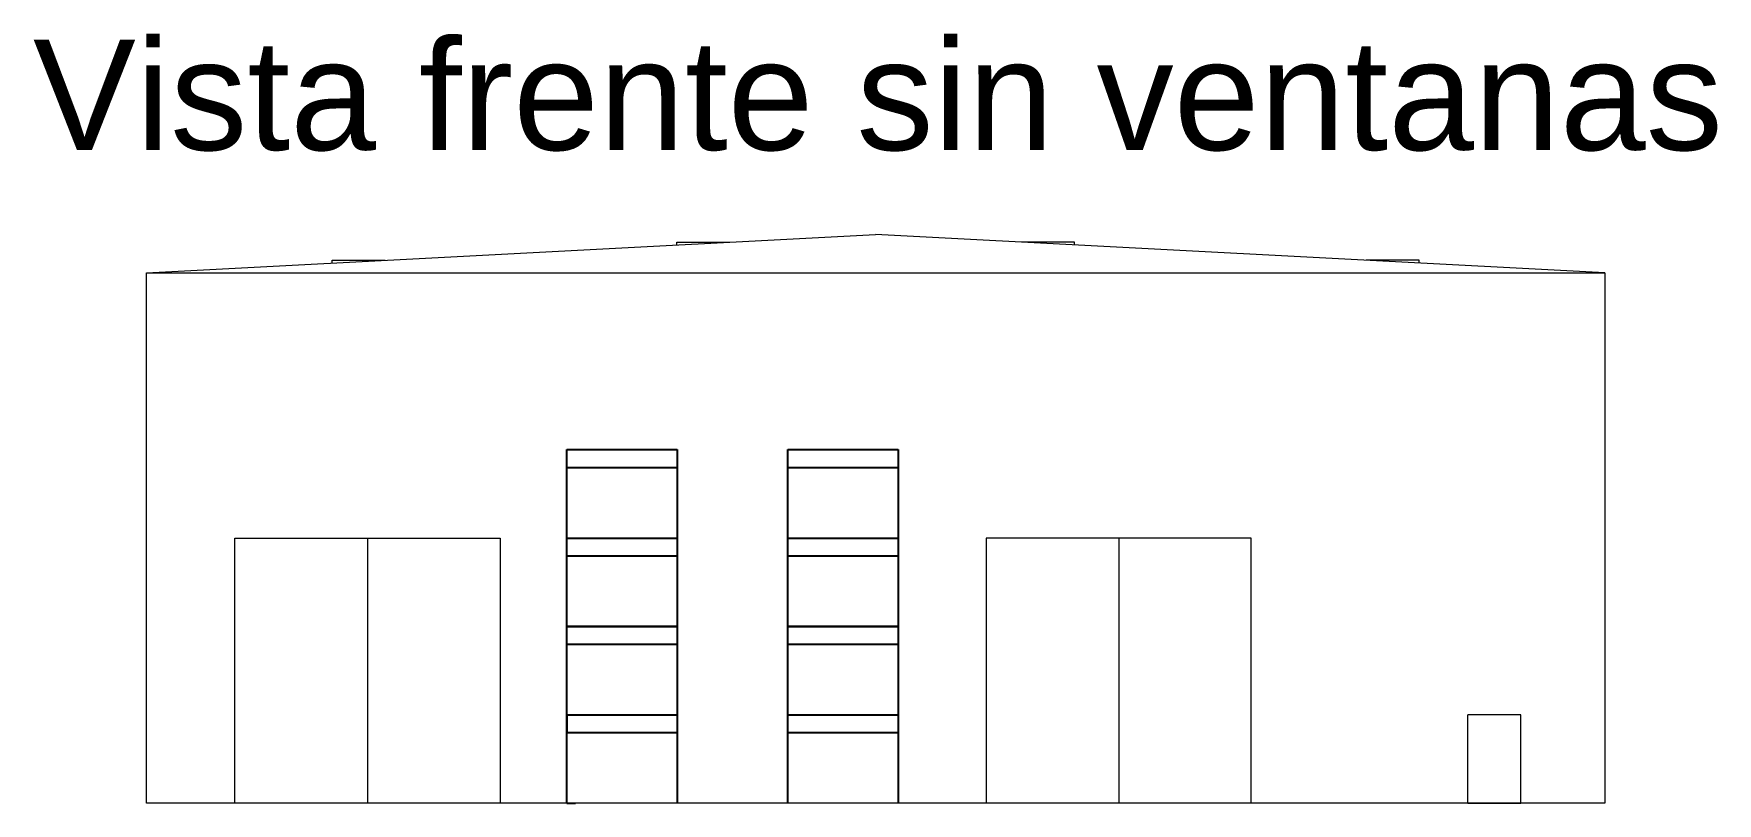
# Model space of a CAD drawing. Header units: millimetres. Extents: x -461 to 1315, y -154 to 152.
# Drawn here: x 603.5 to 641.6, y 35 to 52.41 of the extents above; entities that cross this region are included whole.
import ezdxf

# ---------------------------------------------------------------- set-up
doc = ezdxf.new("R2010")
doc.units = ezdxf.units.MM
for name, color, linetype, lineweight in [('A-AREA', 7, 'Continuous', 5), ('A-DOOR', 251, 'Continuous', 13), ('A-ROOF', 200, 'Continuous', 13), ('E-AUXL', 72, 'Continuous', 13)]:
    doc.layers.add(name, color=color, linetype=linetype, lineweight=lineweight)
doc.layers.add('C-TRAL', color=212, linetype='Continuous')
doc.styles.get("Standard").update_dxf_attribs({"font": 'arial.ttf'})

msp = doc.modelspace()

# ---------------------------------------------------------------- texts
at = {"layer": 'A-AREA', "insert": (603.485, 52.273), "char_height": 2.5, "attachment_point": 1}
msp.add_mtext_dynamic_manual_height_columns('Vista frente sin ventanas', width=46.63284, gutter_width=12.5, heights=[0], dxfattribs=at)

# ---------------------------------------------------------------- linework, layer by layer
at = {"layer": 'A-AREA'}
for p, q in [((606.054, 34.996), (606.054, 46.996)), ((606.054, 46.996), (639.054, 46.996)), ((639.054, 46.996), (639.054, 34.996)), ((639.054, 34.996), (606.054, 34.996))]:
    msp.add_line(p, q, dxfattribs=at)
at = {"layer": 'A-DOOR'}
for p, q in [((608.054, 34.996), (608.054, 40.996)), ((608.054, 40.996), (614.054, 40.996)), ((611.054, 40.996), (611.054, 34.996)), ((614.054, 40.996), (614.054, 34.996)), ((631.054, 40.996), (625.054, 40.996)), ((625.054, 40.996), (625.054, 34.996)), ((628.054, 40.996), (628.054, 34.996)), ((631.054, 34.996), (631.054, 40.996)), ((635.954, 34.996), (635.954, 36.996)), ((637.154, 36.996), (635.954, 36.996)), ((637.154, 34.996), (637.154, 36.996)), ((635.954, 34.996), (637.154, 34.996))]:
    msp.add_line(p, q, dxfattribs=at)
at = {"layer": 'A-ROOF'}
for p in [(606.054, 46.996), (639.054, 46.996)]:
    msp.add_line(p, (622.554, 47.86), dxfattribs=at)
at = {"layer": 'C-TRAL'}
for p, q in [((615.565, 40.996), (615.565, 42.996)), ((615.565, 42.996), (618.065, 42.996)), ((615.565, 42.996), (618.065, 42.996)), ((618.065, 42.996), (618.065, 40.996)), ((620.565, 40.996), (620.565, 42.996)), ((620.565, 42.996), (623.065, 42.996)), ((620.565, 42.996), (623.065, 42.996)), ((620.565, 42.996), (623.065, 42.996)), ((623.065, 42.996), (623.065, 40.996)), ((615.565, 42.596), (618.065, 42.596)), ((620.565, 42.596), (623.065, 42.596)), ((615.565, 38.996), (615.565, 40.996)), ((615.565, 40.996), (618.065, 40.996)), ((615.565, 40.996), (618.065, 40.996)), ((618.065, 40.996), (618.065, 38.996)), ((620.565, 38.996), (620.565, 40.996)), ((620.565, 40.996), (623.065, 40.996)), ((620.565, 40.996), (623.065, 40.996)), ((620.565, 40.996), (623.065, 40.996)), ((623.065, 40.996), (623.065, 38.996)), ((615.565, 40.596), (618.065, 40.596)), ((620.565, 40.596), (623.065, 40.596)), ((615.565, 36.996), (615.565, 38.996)), ((618.065, 38.996), (615.565, 38.996)), ((615.565, 38.996), (618.065, 38.996)), ((618.065, 38.996), (618.065, 38.996)), ((618.065, 38.996), (618.065, 36.996)), ((620.565, 36.996), (620.565, 38.996)), ((623.065, 38.996), (620.565, 38.996)), ((623.065, 38.996), (620.565, 38.996)), ((620.565, 38.996), (623.065, 38.996)), ((623.065, 38.996), (623.065, 38.996)), ((623.065, 38.996), (623.065, 36.996)), ((615.565, 38.596), (618.065, 38.596)), ((620.565, 38.596), (623.065, 38.596)), ((615.565, 36.996), (618.065, 36.996)), ((615.565, 34.996), (615.565, 36.996)), ((615.565, 36.996), (615.565, 36.596)), ((618.065, 36.996), (618.065, 34.996)), ((620.565, 36.996), (623.065, 36.996)), ((620.565, 34.996), (620.565, 36.996)), ((620.565, 36.996), (623.065, 36.996)), ((623.065, 36.996), (623.065, 34.996)), ((615.565, 36.596), (618.065, 36.596)), ((620.565, 36.596), (623.065, 36.596)), ((615.565, 34.996), (615.765, 34.996))]:
    msp.add_line(p, q, dxfattribs=at)
at = {"layer": 'E-AUXL'}
for p, q in [((618.054, 47.625), (618.054, 47.688)), ((618.054, 47.688), (619.254, 47.688)), ((627.054, 47.688), (625.854, 47.688)), ((627.054, 47.625), (627.054, 47.688)), ((610.254, 47.216), (610.254, 47.279)), ((610.254, 47.279), (611.454, 47.279)), ((634.854, 47.279), (633.654, 47.279)), ((634.854, 47.216), (634.854, 47.279))]:
    msp.add_line(p, q, dxfattribs=at)

msp.set_redraw_order([(e.dxf.handle, doc.entitydb.next_handle()) for e in msp.query("TEXT MTEXT ATTDEF DIMENSION ARC_DIMENSION")])  # texts and dimensions are drawn at this point

doc.saveas('drawing.dxf')
